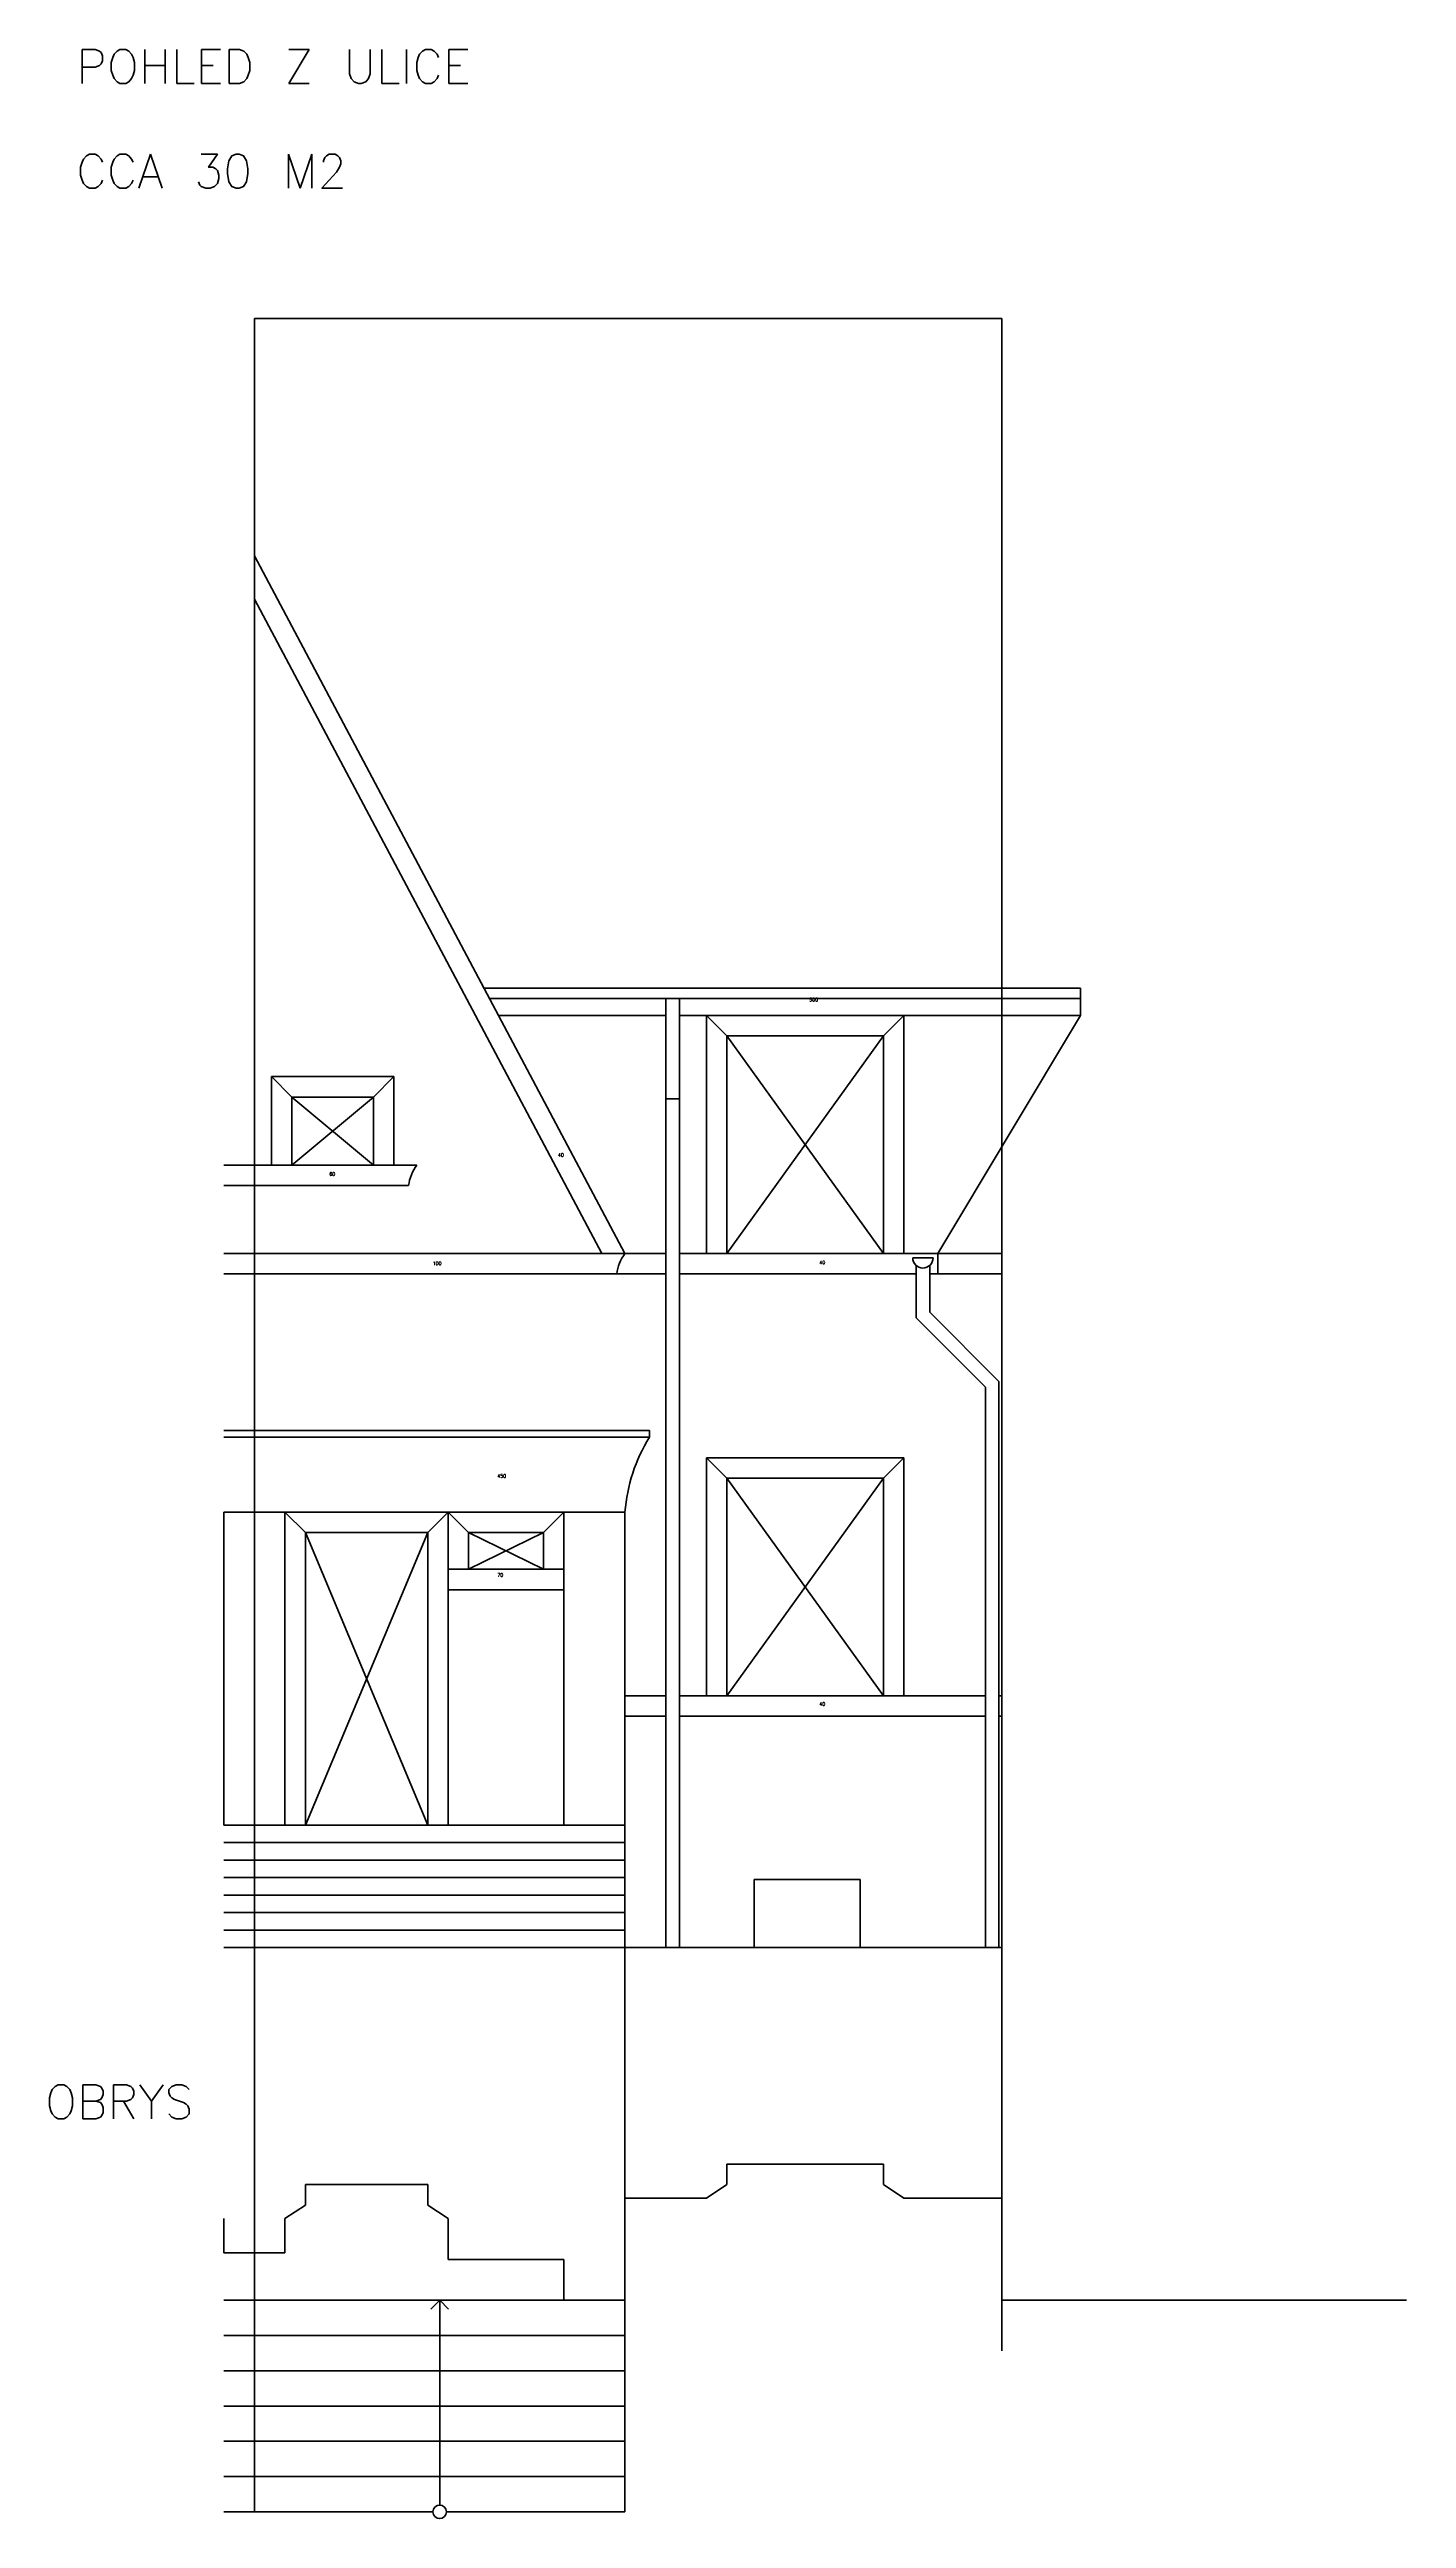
# Model space of a CAD drawing. Header units: millimetres. Extents: x -1463353 to -693674, y -1913439 to -867598.
# Drawn here: x -764781 to -754801, y -971157 to -953014 of the extents above; entities that cross this region are included whole.
import ezdxf

# ---------------------------------------------------------------- set-up
doc = ezdxf.new("R2010")
doc.units = ezdxf.units.MM
doc.layers.add('bednar-fasada', color=5, linetype='Continuous', lineweight=50)
doc.styles.get("Standard").update_dxf_attribs({"font": 'txt.shx'})

msp = doc.modelspace()

# ---------------------------------------------------------------- linework, layer by layer
at = {"layer": 'bednar-fasada'}
for p, q in [((-763273.1, -956734.1), (-763273.1, -954991)), ((-763273.1, -954991), (-757778.1, -954991)), ((-757778.1, -969923.5), (-757778.1, -954991)), ((-763273.1, -971107), (-763273.1, -956734.1)), ((-763273.1, -956734.1), (-760548.1, -961861.8)), ((-763273.1, -957053.7), (-760718, -961861.8)), ((-757198.1, -959911.8), (-761584.4, -959911.8)), ((-757198.1, -960111.8), (-757198.1, -959911.8)), ((-757198.1, -959986.8), (-761544.6, -959986.8)), ((-760248.1, -960111.8), (-761478.1, -960111.8)), ((-760248.1, -966961.8), (-760248.1, -959986.8)), ((-760148.1, -966961.8), (-760148.1, -959986.8)), ((-759948.1, -960111.8), (-760148.1, -960111.8)), ((-758498.1, -960111.8), (-759948.1, -960111.8)), ((-759948.1, -961861.8), (-759948.1, -960111.8)), ((-759798.1, -960261.8), (-759948.1, -960111.8)), ((-758648.1, -960261.8), (-758498.1, -960111.8)), ((-758498.1, -961861.8), (-758498.1, -960111.8)), ((-758498.1, -960111.8), (-757198.1, -960111.8)), ((-758248.1, -961861.8), (-757198.1, -960111.8)), ((-758648.1, -960261.8), (-759798.1, -960261.8)), ((-759798.1, -961861.8), (-759798.1, -960261.8)), ((-759798.1, -960261.8), (-758648.1, -961861.8)), ((-758648.1, -960261.8), (-759798.1, -961861.8)), ((-758648.1, -961861.8), (-758648.1, -960261.8)), ((-763148.1, -960561.8), (-763148.1, -961211.8)), ((-763148.1, -960561.8), (-762248.1, -960561.8)), ((-763148.1, -960561.8), (-762998.1, -960711.8)), ((-762398.1, -960711.8), (-762248.1, -960561.8)), ((-762248.1, -960561.8), (-762248.1, -961211.8)), ((-762998.1, -960711.8), (-762998.1, -961211.8)), ((-762998.1, -960711.8), (-762398.1, -960711.8)), ((-762398.1, -960711.8), (-762998.1, -961211.8)), ((-762998.1, -960711.8), (-762398.1, -961211.8)), ((-762398.1, -960711.8), (-762398.1, -961211.8)), ((-760248.1, -960724.5), (-760148.1, -960724.5)), ((-762078.3, -961211.8), (-763498.1, -961211.8)), ((-762998.1, -961211.8), (-762398.1, -961211.8)), ((-762139.3, -961361.8), (-763498.1, -961361.8)), ((-760548.1, -961861.8), (-763498.1, -961861.8)), ((-760248.1, -961861.8), (-760548.1, -961861.8)), ((-759948.1, -961861.8), (-760148.1, -961861.8)), ((-758498.1, -961861.8), (-759948.1, -961861.8)), ((-758498.1, -961861.8), (-757778.1, -961861.8)), ((-758282.6, -961893.4), (-758432.6, -961893.4)), ((-758248.1, -961861.8), (-758248.1, -962011.8)), ((-757778.1, -966961.8), (-757778.1, -961861.8)), ((-760609.2, -962011.8), (-763498.1, -962011.8)), ((-760609.2, -962011.8), (-760248.1, -962011.8)), ((-760148.1, -962011.8), (-758407.6, -962011.8)), ((-758407.6, -961949.3), (-758407.6, -962333.6)), ((-758307.6, -961949.3), (-758307.6, -962292.2)), ((-758307.6, -962011.8), (-758248.1, -962011.8)), ((-758248.1, -962011.8), (-757778.1, -962011.8)), ((-757798.1, -962801.7), (-758307.6, -962292.2)), ((-757898.1, -962843.1), (-758407.6, -962333.6)), ((-757898.1, -966961.8), (-757898.1, -962843.1)), ((-757798.1, -966961.8), (-757798.1, -962801.7)), ((-763498.1, -963161.8), (-760368.7, -963161.8)), ((-760368.7, -963161.8), (-760368.7, -963211.8)), ((-763498.1, -963211.8), (-760368.7, -963211.8)), ((-758498.1, -963361.8), (-759948.1, -963361.8)), ((-759948.1, -965111.8), (-759948.1, -963361.8)), ((-759798.1, -963511.8), (-759948.1, -963361.8)), ((-758648.1, -963511.8), (-758498.1, -963361.8)), ((-758498.1, -965111.8), (-758498.1, -963361.8)), ((-758648.1, -963511.8), (-759798.1, -963511.8)), ((-759798.1, -965111.8), (-759798.1, -963511.8)), ((-759798.1, -963511.8), (-758648.1, -965111.8)), ((-759798.1, -965111.8), (-758648.1, -963511.8)), ((-758648.1, -965111.8), (-758648.1, -963511.8)), ((-763498.1, -966061.8), (-763498.1, -963761.8)), ((-763498.1, -963761.8), (-760548.1, -963761.8)), ((-763048.1, -966061.8), (-763048.1, -963761.8)), ((-763048.1, -963761.8), (-762898.1, -963911.8)), ((-762898.1, -966061.8), (-762898.1, -963911.8)), ((-761998.1, -963911.8), (-762898.1, -963911.8)), ((-762898.1, -963911.8), (-761998.1, -966061.8)), ((-762898.1, -966061.8), (-761998.1, -963911.8)), ((-761848.1, -963761.8), (-761998.1, -963911.8)), ((-761998.1, -966061.8), (-761998.1, -963911.8)), ((-761848.1, -966061.8), (-761848.1, -963761.8)), ((-761698.1, -963911.8), (-761848.1, -963761.8)), ((-761698.1, -964181.8), (-761698.1, -963911.8)), ((-761698.1, -963911.8), (-761148.1, -963911.8)), ((-761698.1, -963911.8), (-761148.1, -964181.8)), ((-761148.1, -963911.8), (-761698.1, -964181.8)), ((-761148.1, -963911.8), (-760998.1, -963761.8)), ((-761148.1, -964181.8), (-761148.1, -963911.8)), ((-760998.1, -966061.8), (-760998.1, -963761.8)), ((-760548.1, -966961.8), (-760548.1, -963761.8)), ((-760998.1, -964181.8), (-761848.1, -964181.8)), ((-760998.1, -964331.8), (-761848.1, -964331.8)), ((-760248.1, -965111.8), (-760548.1, -965111.8)), ((-757898.1, -965111.8), (-760148.1, -965111.8)), ((-757778.1, -965111.8), (-757798.1, -965111.8)), ((-760248.1, -965261.8), (-760548.1, -965261.8)), ((-757898.1, -965261.8), (-760148.1, -965261.8)), ((-757778.1, -965261.8), (-757798.1, -965261.8)), ((-760548.1, -966061.8), (-763498.1, -966061.8)), ((-763498.1, -966061.8), (-763048.1, -966061.8)), ((-760548.1, -966190.3), (-763498.1, -966190.3)), ((-760548.1, -966318.8), (-763498.1, -966318.8)), ((-760548.1, -966447.3), (-763498.1, -966447.3)), ((-758818.1, -966461.8), (-759598.1, -966461.8)), ((-759598.1, -966961.8), (-759598.1, -966461.8)), ((-758818.1, -966961.8), (-758818.1, -966461.8)), ((-760548.1, -966575.8), (-763498.1, -966575.8)), ((-760548.1, -966704.3), (-763498.1, -966704.3)), ((-760548.1, -966832.8), (-763498.1, -966832.8)), ((-757778.1, -966961.8), (-763498.1, -966961.8)), ((-760548.1, -966961.8), (-760548.1, -971107)), ((-759798.1, -968703), (-759798.1, -968553)), ((-759798.1, -968553), (-758648.1, -968553)), ((-758648.1, -968703), (-758648.1, -968553)), ((-762898.1, -968853), (-762898.1, -968703)), ((-762898.1, -968703), (-761998.1, -968703)), ((-761998.1, -968853), (-761998.1, -968703)), ((-760548.1, -968803), (-760548.1, -969553)), ((-760548.1, -968803), (-759948.1, -968803)), ((-759948.1, -968803), (-759798.1, -968703)), ((-758498.1, -968803), (-758648.1, -968703)), ((-758498.1, -968803), (-757778.1, -968803)), ((-757778.1, -968803), (-757778.1, -969553)), ((-763498.1, -968953), (-763498.1, -969203)), ((-763048.1, -968953), (-762898.1, -968853)), ((-763048.1, -968953), (-763048.1, -969203)), ((-761848.1, -968953), (-761998.1, -968853)), ((-761848.1, -968953), (-761848.1, -969253)), ((-763048.1, -969203), (-763498.1, -969203)), ((-761848.1, -969253), (-760998.1, -969253)), ((-760998.1, -969253), (-760998.1, -969553)), ((-760998.1, -969553), (-763498.1, -969553)), ((-761910.6, -969553), (-761974.6, -969616.9)), ((-761910.6, -971057), (-761910.6, -969553)), ((-761910.6, -969553), (-761846.7, -969616.9)), ((-760548.1, -969553), (-760998.1, -969553)), ((-757778.1, -969553), (-754800.7, -969553)), ((-760548.1, -969812), (-763498.1, -969812)), ((-760548.1, -970071), (-763498.1, -970071)), ((-760548.1, -970330), (-763498.1, -970330)), ((-760548.1, -970589), (-763498.1, -970589)), ((-760548.1, -970848), (-763498.1, -970848)), ((-761960.6, -971107), (-763498.1, -971107)), ((-760548.1, -971107), (-761860.6, -971107))]:
    msp.add_line(p, q, dxfattribs=at)
msp.add_circle((-761910.6, -971107), 50, dxfattribs=at)
for centre, radius, start, end in [((-761828.8, -961400.8), 313, 142.86012, 172.84852), ((-760298.6, -962050.8), 313, 142.86012, 172.84852), ((-758357.6, -961893.4), 75, 180, 0), ((-759322.1, -963857.5), 1229.8, 148.32986, 175.53807)]:
    msp.add_arc(centre, radius, start, end, dxfattribs=at)

# ---------------------------------------------------------------- texts
for s, height, p in [('POHLED Z ULICE', 250, (-764582.6, -953264)), ('CCA 30 M2', 250, (-764582.6, -954034.3)), ('500', 25, (-759192.7, -960008.7)), ('40', 25, (-761040.6, -961150.1)), ('60', 25, (-762721.6, -961289.6)), ('100', 25, (-761961.6, -961946.5)), ('40', 25, (-759118.9, -961939.6)), ('450', 25, (-761486.8, -963508.8)), ('70', 25, (-761486.8, -964236.1)), ('40', 25, (-759118.9, -965184.1)), ('OBRYS', 250, (-764812.8, -968219.5))]:
    msp.add_text(s, height=height, dxfattribs=at).set_placement(p)

doc.saveas('drawing.dxf')
